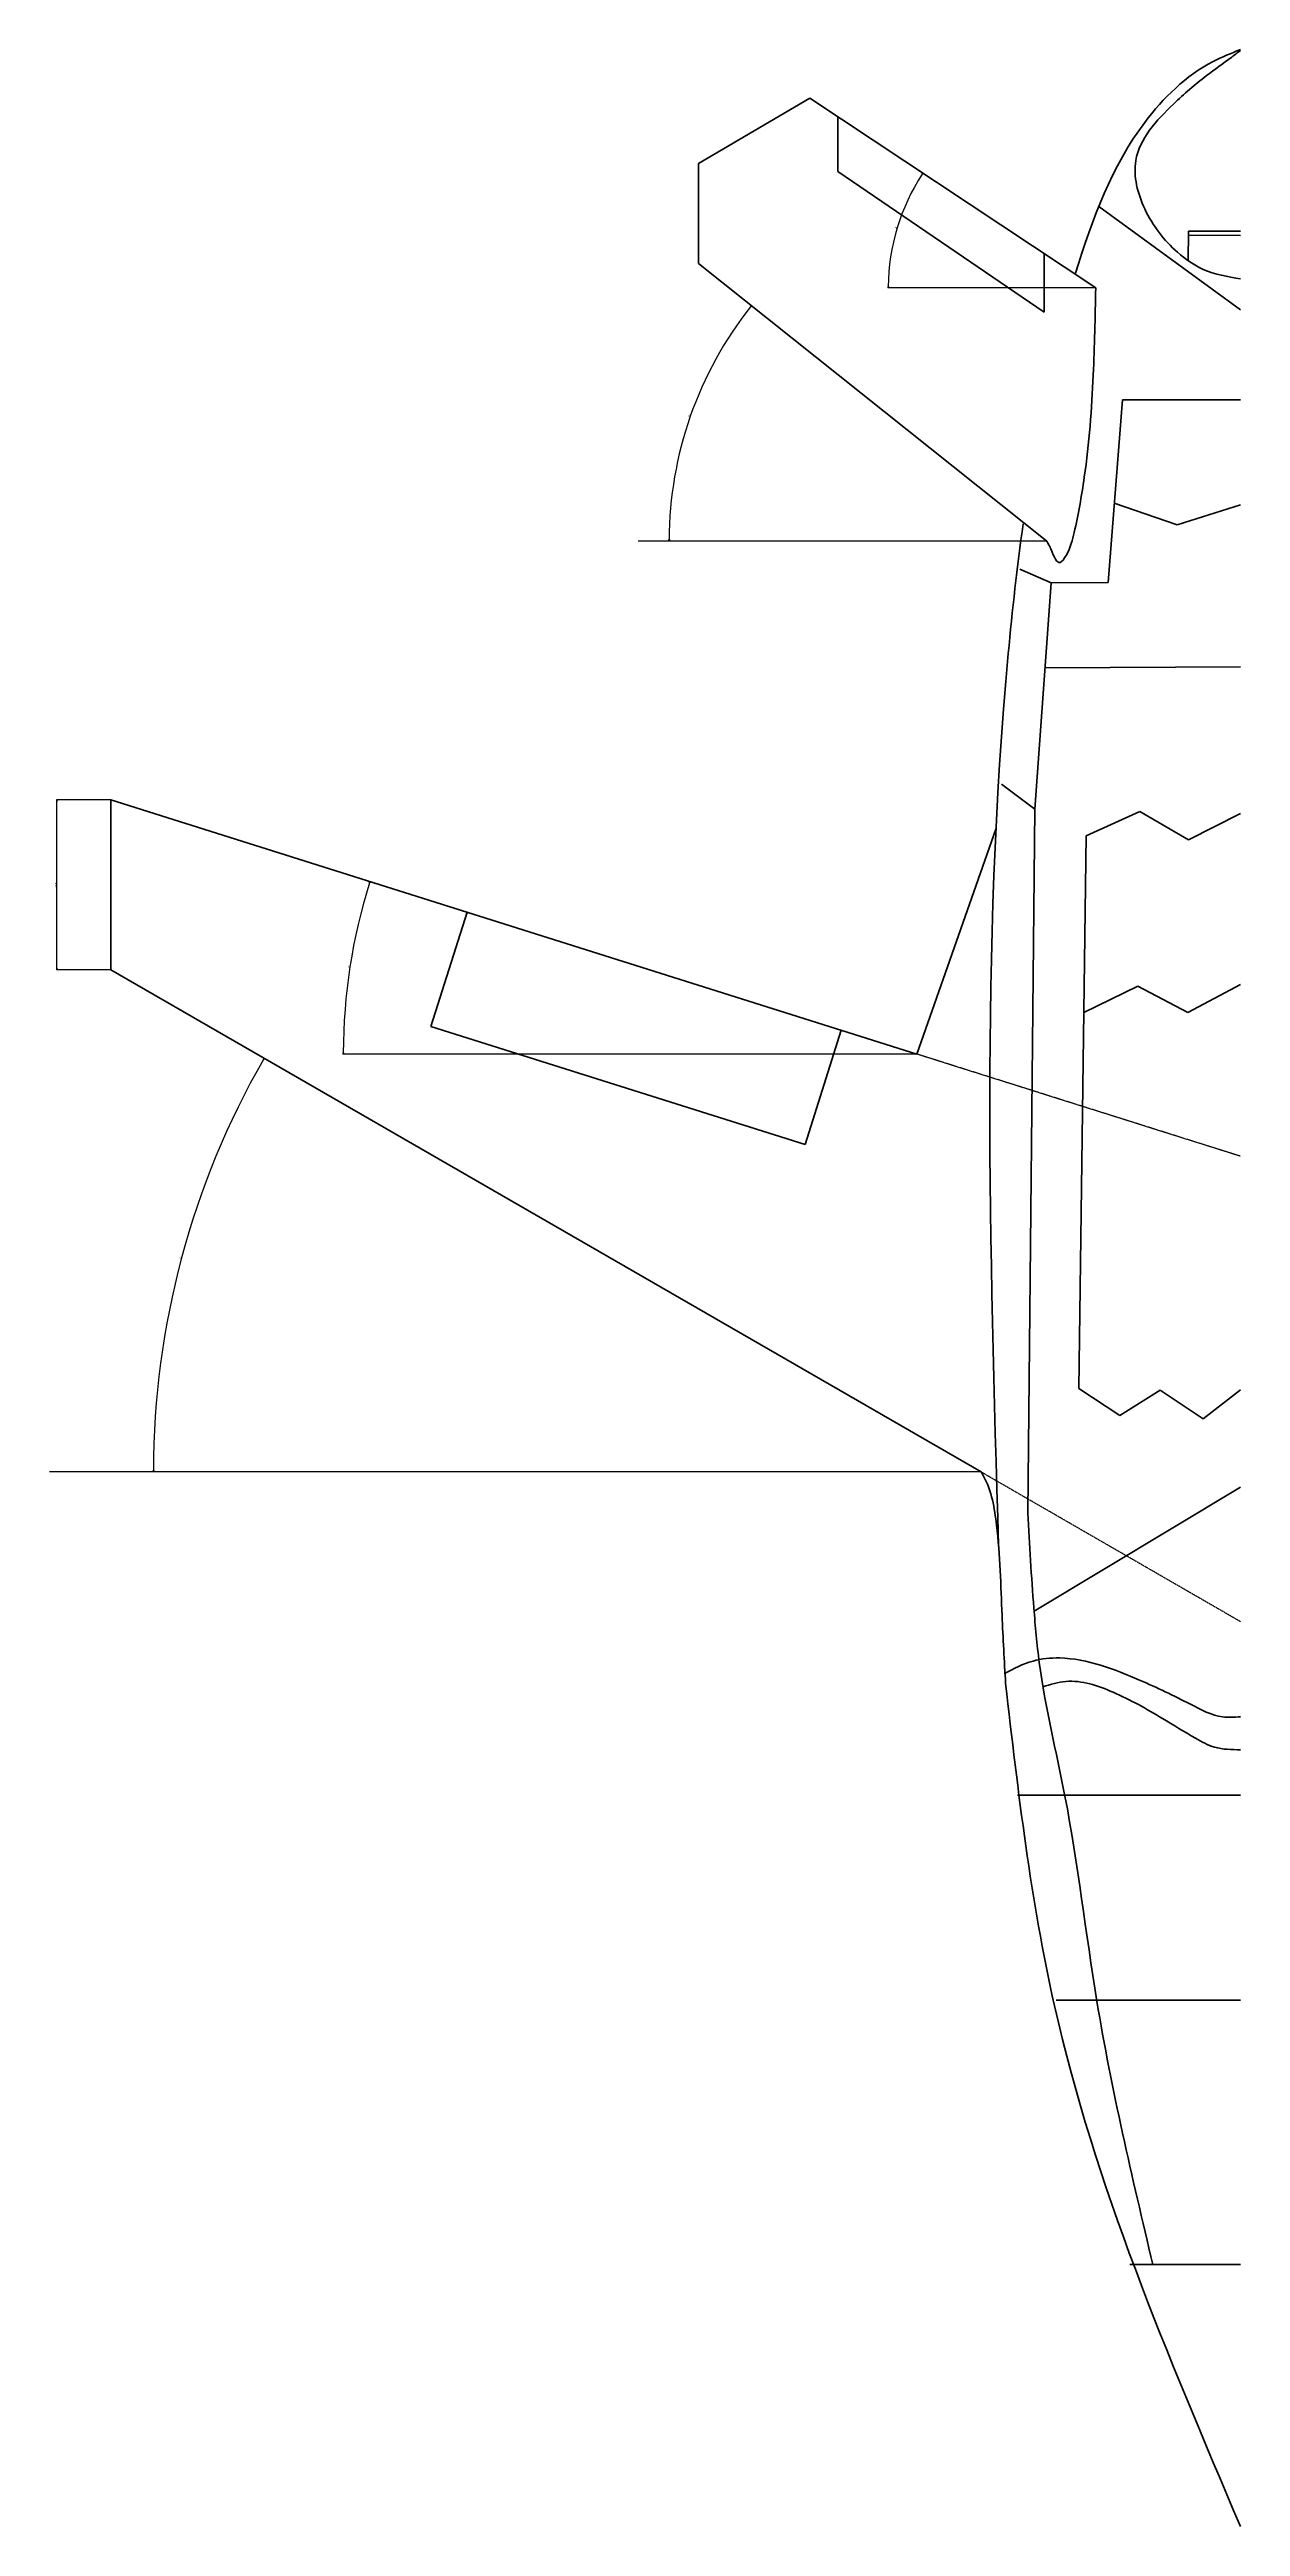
# Model space of a CAD drawing. Header units: millimetres. Extents: x 31085 to 182632, y 10507 to 87776.
# Drawn here: x 31085 to 35317, y 37531 to 46331 of the extents above; entities that cross this region are included whole.
import ezdxf

# ---------------------------------------------------------------- set-up
doc = ezdxf.new("R2010")
doc.units = ezdxf.units.MM
doc.linetypes.add('DASHED', pattern=[0.75, 0.5, -0.25])
for name, color, linetype, lineweight in [('_basic (Основной)', 4, 'Continuous', 60), ('_contour (Тонкий)', 7, 'Continuous', 30), ('_invisible (Невидимый)', 1, 'DASHED', 30)]:
    doc.layers.add(name, color=color, linetype=linetype, lineweight=lineweight)
doc.styles.add('ESKD', font='eskd.shx', dxfattribs={"oblique": 15, "height": 5})
doc.dimstyles.new('ESKD', dxfattribs={"dimtxt": 5, "dimasz": 5, "dimexe": 2, "dimexo": 0, "dimgap": 2, "dimtad": 1, "dimtoh": 1, "dimzin": 12, "dimdsep": 46, "dimtxsty": 'ESKD', "dimblk1": 'OPEN', "dimblk2": 'OPEN', "dimsah": 1, "dimcen": 5, "dimclrd": 256, "dimclre": 256, "dimclrt": 2, "dimadec": 0, "dimazin": 0, "dimtfac": 1, "dimtmove": 0, "dimatfit": 3, "dimldrblk": 'OPEN', "dimfxl": 1, "dimtolj": 1, "dimtzin": 12, "dimlwd": -1, "dimlwe": -1, "dimarcsym": 0})

# ---------------------------------------------------------------- blocks, each defined once
blk = doc.blocks.new('_OPEN')
at = {"color": 0, "linetype": 'ByBlock'}
for p, q in [((-1, 0.2), (0, 0)), ((0, 0), (-1, -0.2)), ((0, 0), (-1, 0))]:
    blk.add_line(p, q, dxfattribs=at)
blk = doc.blocks.new('*D56')
at = {"layer": '_contour (Тонкий)', "transparency": 16777216}
blk.add_arc((34395.2, 41277.5), 2941, 150.12147, 179.90259, dxfattribs=at)
at = {"layer": 'Defpoints', "color": 0, "transparency": 16777216}
for p in [(31302.7, 43061.2), (31631.3, 42282.6), (31085.1, 41277.5), (34395.2, 41277.5), (34395.2, 41277.5)]:
    blk.add_point(p, dxfattribs=at)
at = {"layer": '_contour (Тонкий)', "transparency": 16777216, "xscale": 5, "yscale": 5, "zscale": 5}
for p, rotation in [((31847.6, 42746.9), 60.07276238345286), ((31454.2, 41277.5), 269.951295094135)]:
    blk.add_blockref('_OPEN', p, dxfattribs=dict(at, rotation=rotation))
at = {"layer": '_contour (Тонкий)', "color": 2, "transparency": 16777216, "insert": (31549.9, 42039.2), "char_height": 5, "attachment_point": 5, "rotation": 75.01203, "style": 'ESKD'}
blk.add_mtext('\\A1;30°', dxfattribs=at)
blk = doc.blocks.new('*D57')
at = {"layer": '_contour (Тонкий)', "transparency": 16777216}
blk.add_arc((34628.8, 44584.9), 1342, 141.65226, 179.78653, dxfattribs=at)
at = {"layer": 'Defpoints', "color": 0, "transparency": 16777216}
for p in [(33391.3, 45571.4), (33419.6, 45167), (33176.3, 44584.9), (34628.8, 44584.9), (34628.8, 44584.9)]:
    blk.add_point(p, dxfattribs=at)
at = {"layer": '_contour (Тонкий)', "transparency": 16777216, "xscale": 5, "yscale": 5, "zscale": 5}
for p, rotation in [((33579.4, 45421.5), 51.54552741110616), ((33286.8, 44584.9), 269.8932635555606)]:
    blk.add_blockref('_OPEN', p, dxfattribs=dict(at, rotation=rotation))
at = {"layer": '_contour (Тонкий)', "color": 2, "transparency": 16777216, "insert": (33357.8, 45029.5), "char_height": 5, "attachment_point": 5, "rotation": 70.7194, "style": 'ESKD'}
blk.add_mtext('\\A1;39°', dxfattribs=at)
blk = doc.blocks.new('*D58')
at = {"layer": '_contour (Тонкий)', "transparency": 16777216}
blk.add_line((32321.9, 42762), (32127, 42762), dxfattribs=at)
blk.add_arc((34167.2, 42762), 2038.2, 162.62493, 179.85944, dxfattribs=at)
at = {"layer": 'Defpoints', "color": 0, "transparency": 16777216}
for p in [(31302.7, 43666), (32171.2, 43174.5), (32321.9, 42762), (34167.2, 42762), (34167.2, 42762)]:
    blk.add_point(p, dxfattribs=at)
at = {"layer": '_contour (Тонкий)', "transparency": 16777216, "xscale": 5, "yscale": 5, "zscale": 5}
for p, rotation in [((32223.5, 43375.4), 72.55464967536437), ((32129, 42762), 269.9297222049322)]:
    blk.add_blockref('_OPEN', p, dxfattribs=dict(at, rotation=rotation))
at = {"layer": '_contour (Тонкий)', "color": 2, "transparency": 16777216, "insert": (32148.3, 43073), "char_height": 5, "attachment_point": 5, "rotation": 81.24219, "style": 'ESKD'}
blk.add_mtext('\\A1;18°', dxfattribs=at)
blk = doc.blocks.new('*D59')
at = {"layer": '_contour (Тонкий)', "transparency": 16777216}
blk.add_line((34077.7, 45484.3), (34063.7, 45484.3), dxfattribs=at)
blk.add_arc((34802.9, 45484.3), 737.2, 146.79966, 179.61141, dxfattribs=at)
at = {"layer": 'Defpoints', "color": 0, "transparency": 16777216}
for p in [(33787, 46158.9), (34121.3, 45765.1), (34077.7, 45484.3), (34802.9, 45484.3), (34802.9, 45484.3)]:
    blk.add_point(p, dxfattribs=at)
at = {"layer": '_contour (Тонкий)', "transparency": 16777216, "xscale": 5, "yscale": 5, "zscale": 5}
for p, rotation in [((34188.8, 45892.1), 56.60536405786325), ((34065.7, 45484.3), 269.805706124919)]:
    blk.add_blockref('_OPEN', p, dxfattribs=dict(at, rotation=rotation))
at = {"layer": '_contour (Тонкий)', "color": 2, "transparency": 16777216, "insert": (34092.8, 45698.6), "char_height": 5, "attachment_point": 5, "rotation": 73.20554, "style": 'ESKD'}
blk.add_mtext('\\A1;34°', dxfattribs=at)
blk = doc.blocks.new('*D61')
at = {"layer": '_contour (Тонкий)', "transparency": 16777216}
for p, q in [((31302.7, 43666), (31109.6, 43666)), ((31111.6, 43066.2), (31111.6, 43661)), ((31302.7, 43061.2), (31109.6, 43061.2))]:
    blk.add_line(p, q, dxfattribs=at)
at = {"layer": 'Defpoints', "color": 0, "transparency": 16777216}
for p in [(31111.6, 43666), (31302.7, 43666), (31302.7, 43061.2)]:
    blk.add_point(p, dxfattribs=at)
at = {"layer": '_contour (Тонкий)', "transparency": 16777216, "xscale": 5, "yscale": 5, "zscale": 5}
for p, rotation in [((31111.6, 43666), 90), ((31111.6, 43061.2), 270)]:
    blk.add_blockref('_OPEN', p, dxfattribs=dict(at, rotation=rotation))
at = {"layer": '_contour (Тонкий)', "color": 2, "transparency": 16777216, "insert": (31107.1, 43363.6), "char_height": 5, "attachment_point": 5, "rotation": 90, "style": 'ESKD'}
blk.add_mtext('\\A1;604.84', dxfattribs=at)

msp = doc.modelspace()

# ---------------------------------------------------------------- linework, layer by layer
at = {"layer": '_basic (Основной)', "transparency": 33554687}
for p, q in [((33391.284, 45926.453), (33787.033, 46158.938)), ((33787.033, 46158.938), (34802.934, 45484.257)), ((33885.953, 46093.243), (33885.953, 45897.47)), ((33391.284, 45571.432), (33391.284, 45926.453)), ((34619.522, 45397.564), (33885.953, 45897.47)), ((34813.633, 45773.65), (35317.184, 45406.229)), ((35132.142, 45685.347), (35131.534, 45580.813)), ((35132.142, 45685.347), (35317.184, 45685.347)), ((34619.522, 45606.065), (34619.522, 45397.564)), ((35132.063, 45671.739), (35317.184, 45670.662)), ((34628.781, 44584.922), (33391.284, 45571.432)), ((34846.501, 44437.175), (34897.764, 45086.968)), ((34897.764, 45086.968), (35317.184, 45086.968)), ((35092.024, 44642.09), (34868.754, 44719.243)), ((35092.024, 44642.09), (35317.184, 44713.246)), ((34644.424, 44436.873), (34532.661, 44484.739)), ((34586.416, 43632.486), (34644.424, 44436.873)), ((34644.424, 44436.873), (34846.501, 44437.175)), ((34622.652, 44134.96), (35317.184, 44137.47)), ((31302.688, 43061.2), (31302.688, 43666.044)), ((31302.688, 43666.044), (34167.192, 42762.01)), ((34468.133, 43720.706), (34586.416, 43632.486)), ((34167.192, 42762.01), (34448.438, 43561.704)), ((34586.416, 43632.486), (34561.166, 41131.919)), ((34768.726, 43538.185), (34960.098, 43623.71)), ((34960.098, 43623.71), (35132.453, 43523.931)), ((35132.453, 43523.931), (35317.184, 43616.979)), ((35132.453, 43523.931), (35317.184, 43616.979)), ((34742.86, 41573.756), (34768.726, 43538.185)), ((32440.467, 42859.968), (32568.76, 43266.473)), ((34395.196, 41277.47), (31302.688, 43061.2)), ((34760.447, 42909.404), (34952.906, 43003.646)), ((34952.906, 43003.646), (35129.569, 42909.924)), ((35129.569, 42909.924), (35317.184, 43009.918)), ((35129.569, 42909.924), (35317.184, 43009.918)), ((33769.869, 42440.411), (32440.467, 42859.968)), ((33769.869, 42440.411), (33898.161, 42846.916)), ((34742.86, 41573.756), (34887.959, 41477.745)), ((34887.959, 41477.745), (35031.36, 41568.064)), ((35031.36, 41568.064), (35184.402, 41466.907)), ((35184.402, 41466.907), (35317.184, 41569.129)), ((34583.776, 40783.092), (35317.184, 41223.788)), ((34524.735, 40129.85), (35317.184, 40129.85)), ((34662.787, 39400.611), (35317.184, 39400.611)), ((34924.025, 38461.393), (35317.184, 38461.393))]:
    msp.add_line(p, q, dxfattribs=at)
for points, knots in [([(34730.038, 45532.669), (34791.089, 45733.882), (34899.358, 46019.224), (35150.03, 46264.495), (35284.144, 46317.984), (35317.184, 46331.161)], [4552.44947117, 4552.44947117, 4552.44947117, 4552.44947117, 5128.97966543, 5454.53859542, 5560.96174695, 5560.96174695, 5560.96174695, 5560.96174695]), ([(35317.184, 46328.117), (35306.844, 46320.125), (35266.775, 46289.393), (35182.875, 46230.656), (35057.85, 46122.375), (34913.988, 45965.743), (34969.295, 45751.023), (35067.557, 45624.546), (35189.732, 45538.053), (35271.627, 45523.886), (35317.184, 45516.006)], [19.16822757, 19.16822757, 19.16822757, 19.16822757, 58.39170683, 170.66135887, 324.57082973, 565.59448792, 740.63919257, 933.73017437, 1042.89973655, 1179.76762812, 1179.76762812, 1179.76762812, 1179.76762812]), ([(34802.934, 45484.257), (34800.841, 45380.772), (34795.888, 45155.592), (34775.101, 44868.524), (34734.958, 44647.115), (34711.755, 44553.679), (34670.046, 44490.42), (34654.575, 44529.774), (34644.835, 44554.549)], [26.03447592, 26.03447592, 26.03447592, 26.03447592, 335.81796329, 700.4879129, 899.61549882, 986.53062898, 1019.35430406, 1075.12680126, 1075.12680126, 1075.12680126, 1075.12680126]), ([(34457.411, 41017.281), (34426.026, 42075.827), (34390.034, 43289.783), (34523.47, 44493.113), (34544.907, 44646.622)], [0, 0, 0, 0, 3167.74971233, 3632.8194445, 3632.8194445, 3632.8194445, 3632.8194445]), ([(34482.515, 40525.609), (34477.945, 40606.543), (34467.315, 40794.782), (34461.811, 41037.957), (34431.907, 41217.422), (34398.788, 41272.023), (34395.196, 41277.47)], [0, 0, 0, 0, 242.50663232, 564.02930507, 741.83266344, 762.06811194, 762.06811194, 762.06811194, 762.06811194])]:
    msp.add_open_spline(points, degree=3, knots=knots, dxfattribs=at)
for points in [[(34628.781, 44584.922), (34635.886, 44571.245), (34644.835, 44554.549)], [(34561.166, 41131.919), (34582.937, 40793.82), (34602.282, 40600.499), (34693.48, 40125.483), (34806.888, 39397.617), (35005.865, 38461.393)], [(34477.862, 40560.714), (34579.934, 40605.907), (34674.683, 40616.627), (34958.936, 40538.018), (35139.498, 40452.264), (35253.913, 40407.601), (35317.184, 40407.601)], [(35317.184, 37531.161), (34656.332, 39380.677), (34482.515, 40525.609)], [(34615.427, 40514.441), (34696.37, 40533.193), (34864.457, 40495.007), (35040.258, 40401.786), (35156.861, 40331.872), (35225.297, 40299.868), (35317.184, 40290.641)]]:
    msp.add_spline(points, degree=3, dxfattribs=at)
at = {"layer": '_contour (Тонкий)', "transparency": 33554687}
for p, q in [((34802.934, 45484.257), (34077.701, 45484.257)), ((34628.781, 44584.922), (33176.289, 44584.922)), ((34167.192, 42762.01), (32321.943, 42762.01)), ((34395.196, 41277.47), (31085.1, 41277.47))]:
    msp.add_line(p, q, dxfattribs=at)
at = {"layer": '_invisible (Невидимый)', "transparency": 33554687}
for p, q in [((35317.184, 42399.074), (34167.192, 42762.01)), ((35317.184, 40745.676), (34395.196, 41277.47))]:
    msp.add_line(p, q, dxfattribs=at)

# ---------------------------------------------------------------- dimensions: what is measured, and where the dimension line sits
at = {"layer": '_contour (Тонкий)', "transparency": 33554687}
for base, line1, line2, picture, middle in [((34121.293, 45765.107), ((34802.934, 45484.257), (34077.701, 45484.257)), ((33787.033, 46158.938), (34802.934, 45484.257)), '*D59', (34092.839, 45698.573)), ((33419.618, 45167.047), ((34628.781, 44584.922), (33176.289, 44584.922)), ((34628.781, 44584.922), (33391.284, 45571.432)), '*D57', (33357.809, 45029.527)), ((32171.185, 43174.531), ((34167.192, 42762.01), (32321.943, 42762.01)), ((31302.688, 43666.044), (34167.192, 42762.01)), '*D58', (32148.319, 43073.026)), ((31631.311, 42282.566), ((34395.196, 41277.47), (31302.688, 43061.2)), ((34395.196, 41277.47), (31085.1, 41277.47)), '*D56', (31549.935, 42039.216))]:
    dim = msp.add_angular_dim_2l(base=base, line1=line1, line2=line2, dimstyle='ESKD', dxfattribs=at)
    dim.commit()
    dim.dimension.update_dxf_attribs({"geometry": picture, "text_midpoint": middle})
dim = msp.add_linear_dim(base=(31111.642, 43666.044), p1=(31302.688, 43061.2), p2=(31302.688, 43666.044), angle=90, dimstyle='ESKD', dxfattribs=at)
dim.commit()
dim.dimension.update_dxf_attribs({"geometry": '*D61', "text_midpoint": (31107.142, 43363.622)})

doc.saveas('drawing.dxf')
